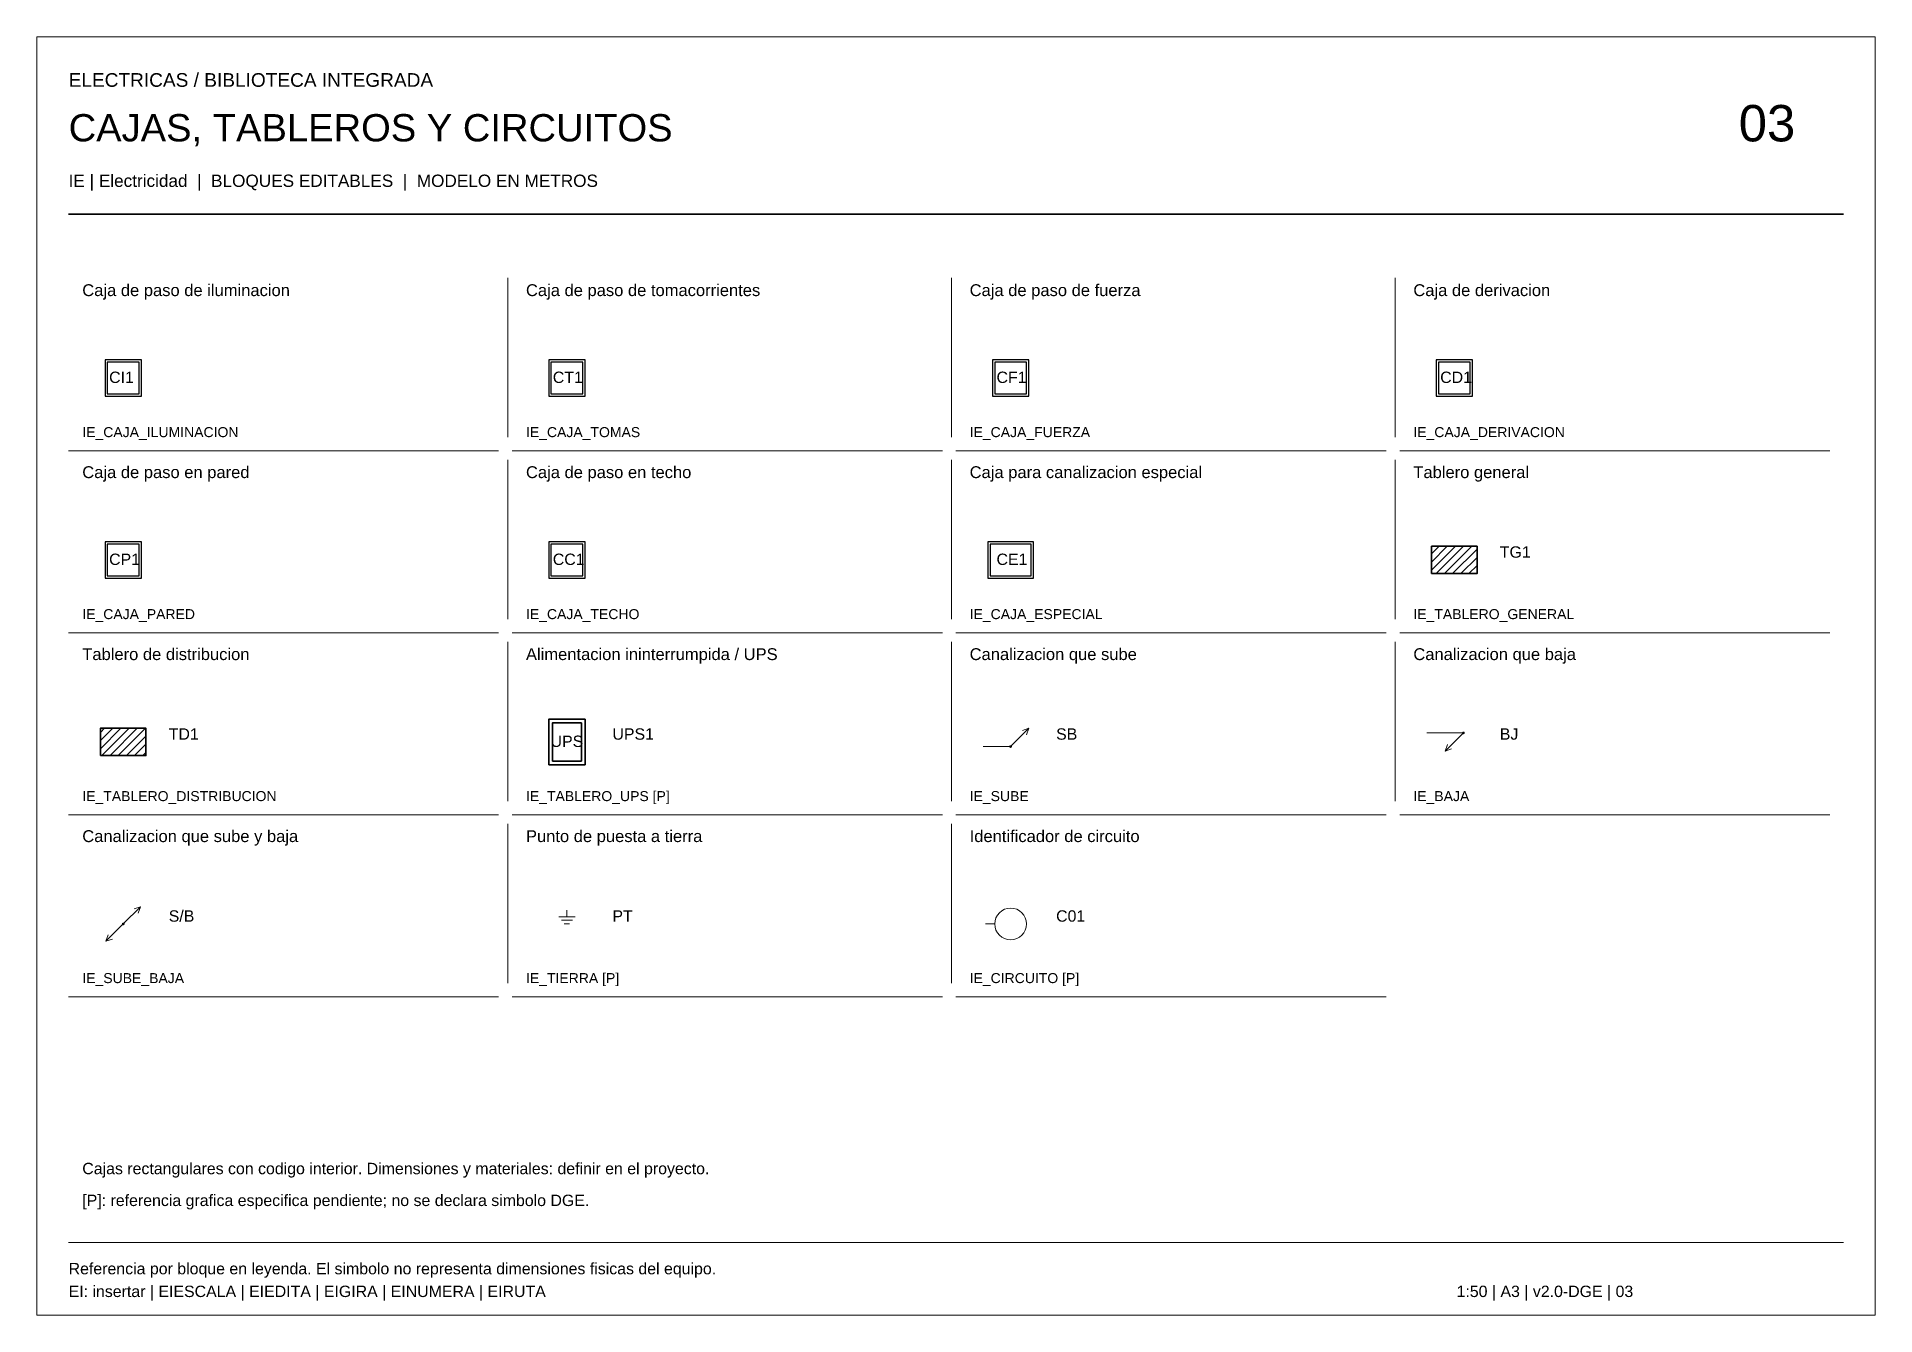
# Model space of a CAD drawing. Header units: metres. Extents: x 0 to 111, y -40 to -26.
# Drawn here: x 45.4 to 65.6, y -39.6 to -25.55 of the extents above; entities that cross this region are included whole.
import ezdxf
from ezdxf.enums import TextEntityAlignment as Align

# ---------------------------------------------------------------- set-up
doc = ezdxf.new("R2010")
doc.units = ezdxf.units.M
for name, color, linetype, lineweight in [('EIC-CATALOGO', 7, 'Continuous', 18), ('EIC-MARCO', 8, 'Continuous', 13), ('IE-CAJAS-PASO', 7, 'Continuous', 25), ('IE-CODIGOS', 7, 'Continuous', 18), ('IE-TABLERO', 7, 'Continuous', 35)]:
    doc.layers.add(name, color=color, linetype=linetype, lineweight=lineweight)
doc.styles.add('EI_TEXTO', font='arial.ttf')

msp = doc.modelspace()

# ---------------------------------------------------------------- texts
at = {"layer": 'EIC-CATALOGO', "color": 34, "style": 'EI_TEXTO'}
for s, height, p in [('ELECTRICAS / BIBLIOTECA INTEGRADA', 0.15, (45.75, -26.1)), ('03', 0.4, (64.1, -26.7))]:
    msp.add_text(s, height=height, dxfattribs=at).set_placement(p)
at = {"layer": 'EIC-CATALOGO', "color": 7, "style": 'EI_TEXTO'}
for s, height, p in [('CAJAS, TABLEROS Y CIRCUITOS', 0.3, (45.75, -26.7)), ('IE | Electricidad  |  BLOQUES EDITABLES  |  MODELO EN METROS', 0.135, (45.75, -27.2)), ('Caja de paso de iluminacion', 0.13, (45.9, -28.4)), ('Caja de paso de tomacorrientes', 0.13, (50.775, -28.4)), ('Caja de paso de fuerza', 0.13, (55.65, -28.4)), ('Caja de derivacion', 0.13, (60.525, -28.4)), ('Caja de paso en pared', 0.13, (45.9, -30.4)), ('Caja de paso en techo', 0.13, (50.775, -30.4)), ('Caja para canalizacion especial', 0.13, (55.65, -30.4)), ('Tablero general', 0.13, (60.525, -30.4)), ('Tablero de distribucion', 0.13, (45.9, -32.4)), ('Alimentacion ininterrumpida / UPS', 0.13, (50.775, -32.4)), ('Canalizacion que sube', 0.13, (55.65, -32.4)), ('Canalizacion que baja', 0.13, (60.525, -32.4)), ('Canalizacion que sube y baja', 0.13, (45.9, -34.4)), ('Punto de puesta a tierra', 0.13, (50.775, -34.4)), ('Identificador de circuito', 0.13, (55.65, -34.4)), ('Cajas rectangulares con codigo interior. Dimensiones y materiales: definir en el proyecto.', 0.125, (45.9, -38.05)), ('[P]: referencia grafica especifica pendiente; no se declara simbolo DGE.', 0.125, (45.9, -38.4)), ('Referencia por bloque en leyenda. El simbolo no representa dimensiones fisicas del equipo.', 0.125, (45.75, -39.15)), ('EI: insertar | EIESCALA | EIEDITA | EIGIRA | EINUMERA | EIRUTA', 0.125, (45.75, -39.4)), ('1:50 | A3 | v2.0-DGE | 03', 0.125, (61, -39.4))]:
    msp.add_text(s, height=height, dxfattribs=at).set_placement(p)
at = {"layer": 'EIC-CATALOGO', "color": 8, "style": 'EI_TEXTO'}
for s, p in [('IE_CAJA_ILUMINACION', (45.9, -29.95)), ('IE_CAJA_TOMAS', (50.775, -29.95)), ('IE_CAJA_FUERZA', (55.65, -29.95)), ('IE_CAJA_DERIVACION', (60.525, -29.95)), ('IE_CAJA_PARED', (45.9, -31.95)), ('IE_CAJA_TECHO', (50.775, -31.95)), ('IE_CAJA_ESPECIAL', (55.65, -31.95)), ('IE_TABLERO_GENERAL', (60.525, -31.95)), ('IE_TABLERO_DISTRIBUCION', (45.9, -33.95)), ('IE_TABLERO_UPS [P]', (50.775, -33.95)), ('IE_SUBE', (55.65, -33.95)), ('IE_BAJA', (60.525, -33.95)), ('IE_SUBE_BAJA', (45.9, -35.95)), ('IE_TIERRA [P]', (50.775, -35.95)), ('IE_CIRCUITO [P]', (55.65, -35.95))]:
    msp.add_text(s, height=0.11, dxfattribs=at).set_placement(p)

# ---------------------------------------------------------------- blocks, each defined once
blk = doc.blocks.new('IE_CAJA_ILUMINACION')
at = {"color": 0, "lineweight": -2}
for points in [[(-4, -4), (4, -4), (4, 4), (-4, 4)], [(-3.5, -3.5), (3.5, -3.5), (3.5, 3.5), (-3.5, 3.5)]]:
    blk.add_lwpolyline(points, close=True, dxfattribs=at)
at = {"color": 0, "style": 'EI_TEXTO'}
for tag, p in [('CODIGO', (-3.1, -1.1)), ('ALTURA', (10, -6.5)), ('CIRCUITO', (10, -3))]:
    blk.add_attdef(tag, p, '', height=2.5, dxfattribs=at)
at = {"color": 0, "style": 'EI_TEXTO', "flags": 1}
for tag in ['TIPO', 'TABLERO', 'SISTEMA', 'OBSERVACIONES', 'DESCRIPCION', 'MONTAJE', 'NORMA', 'DIMENSIONES', 'FUNCION', 'MATERIAL', 'IP']:
    blk.add_attdef(tag, (0, 0), '', height=2.5, dxfattribs=at)
blk = doc.blocks.new('IE_CAJA_TOMAS')
at = {"color": 0, "lineweight": -2}
for points in [[(-4, -4), (4, -4), (4, 4), (-4, 4)], [(-3.5, -3.5), (3.5, -3.5), (3.5, 3.5), (-3.5, 3.5)]]:
    blk.add_lwpolyline(points, close=True, dxfattribs=at)
at = {"color": 0, "style": 'EI_TEXTO'}
for tag, p in [('CODIGO', (-3.1, -1.1)), ('ALTURA', (10, -6.5)), ('CIRCUITO', (10, -3))]:
    blk.add_attdef(tag, p, '', height=2.5, dxfattribs=at)
at = {"color": 0, "style": 'EI_TEXTO', "flags": 1}
for tag in ['TIPO', 'TABLERO', 'SISTEMA', 'OBSERVACIONES', 'DESCRIPCION', 'MONTAJE', 'NORMA', 'DIMENSIONES', 'FUNCION', 'MATERIAL', 'IP']:
    blk.add_attdef(tag, (0, 0), '', height=2.5, dxfattribs=at)
blk = doc.blocks.new('IE_CAJA_FUERZA')
at = {"color": 0, "lineweight": -2}
for points in [[(-4, -4), (4, -4), (4, 4), (-4, 4)], [(-3.5, -3.5), (3.5, -3.5), (3.5, 3.5), (-3.5, 3.5)]]:
    blk.add_lwpolyline(points, close=True, dxfattribs=at)
at = {"color": 0, "style": 'EI_TEXTO'}
for tag, p in [('CODIGO', (-3.1, -1.1)), ('ALTURA', (10, -6.5)), ('CIRCUITO', (10, -3))]:
    blk.add_attdef(tag, p, '', height=2.5, dxfattribs=at)
at = {"color": 0, "style": 'EI_TEXTO', "flags": 1}
for tag in ['TIPO', 'TABLERO', 'SISTEMA', 'OBSERVACIONES', 'DESCRIPCION', 'MONTAJE', 'NORMA', 'DIMENSIONES', 'FUNCION', 'MATERIAL', 'IP']:
    blk.add_attdef(tag, (0, 0), '', height=2.5, dxfattribs=at)
blk = doc.blocks.new('IE_CAJA_DERIVACION')
at = {"color": 0, "lineweight": -2}
for points in [[(-4, -4), (4, -4), (4, 4), (-4, 4)], [(-3.5, -3.5), (3.5, -3.5), (3.5, 3.5), (-3.5, 3.5)]]:
    blk.add_lwpolyline(points, close=True, dxfattribs=at)
at = {"color": 0, "style": 'EI_TEXTO'}
for tag, p in [('CODIGO', (-3.1, -1.1)), ('ALTURA', (10, -6.5)), ('CIRCUITO', (10, -3))]:
    blk.add_attdef(tag, p, '', height=2.5, dxfattribs=at)
at = {"color": 0, "style": 'EI_TEXTO', "flags": 1}
for tag in ['TIPO', 'TABLERO', 'SISTEMA', 'OBSERVACIONES', 'DESCRIPCION', 'MONTAJE', 'NORMA', 'DIMENSIONES', 'FUNCION', 'MATERIAL', 'IP']:
    blk.add_attdef(tag, (0, 0), '', height=2.5, dxfattribs=at)
blk = doc.blocks.new('IE_CAJA_PARED')
at = {"color": 0, "lineweight": -2}
for points in [[(-4, -4), (4, -4), (4, 4), (-4, 4)], [(-3.5, -3.5), (3.5, -3.5), (3.5, 3.5), (-3.5, 3.5)]]:
    blk.add_lwpolyline(points, close=True, dxfattribs=at)
at = {"color": 0, "style": 'EI_TEXTO'}
for tag, p in [('CODIGO', (-3.1, -1.1)), ('ALTURA', (10, -6.5)), ('CIRCUITO', (10, -3))]:
    blk.add_attdef(tag, p, '', height=2.5, dxfattribs=at)
at = {"color": 0, "style": 'EI_TEXTO', "flags": 1}
for tag in ['TIPO', 'TABLERO', 'SISTEMA', 'OBSERVACIONES', 'DESCRIPCION', 'MONTAJE', 'NORMA', 'DIMENSIONES', 'FUNCION', 'MATERIAL', 'IP']:
    blk.add_attdef(tag, (0, 0), '', height=2.5, dxfattribs=at)
blk = doc.blocks.new('IE_CAJA_TECHO')
at = {"color": 0, "lineweight": -2}
for points in [[(-4, -4), (4, -4), (4, 4), (-4, 4)], [(-3.5, -3.5), (3.5, -3.5), (3.5, 3.5), (-3.5, 3.5)]]:
    blk.add_lwpolyline(points, close=True, dxfattribs=at)
at = {"color": 0, "style": 'EI_TEXTO'}
for tag, p in [('CODIGO', (-3.1, -1.1)), ('ALTURA', (10, -6.5)), ('CIRCUITO', (10, -3))]:
    blk.add_attdef(tag, p, '', height=2.5, dxfattribs=at)
at = {"color": 0, "style": 'EI_TEXTO', "flags": 1}
for tag in ['TIPO', 'TABLERO', 'SISTEMA', 'OBSERVACIONES', 'DESCRIPCION', 'MONTAJE', 'NORMA', 'DIMENSIONES', 'FUNCION', 'MATERIAL', 'IP']:
    blk.add_attdef(tag, (0, 0), '', height=2.5, dxfattribs=at)
blk = doc.blocks.new('IE_CAJA_ESPECIAL')
at = {"color": 0, "lineweight": -2}
for points in [[(-5, -4), (5, -4), (5, 4), (-5, 4)], [(-4.5, -3.5), (4.5, -3.5), (4.5, 3.5), (-4.5, 3.5)]]:
    blk.add_lwpolyline(points, close=True, dxfattribs=at)
at = {"color": 0, "style": 'EI_TEXTO'}
for tag, p in [('CODIGO', (-3.1, -1.1)), ('ALTURA', (10, -6.5)), ('CIRCUITO', (10, -3))]:
    blk.add_attdef(tag, p, '', height=2.5, dxfattribs=at)
at = {"color": 0, "style": 'EI_TEXTO', "flags": 1}
for tag in ['TIPO', 'TABLERO', 'SISTEMA', 'OBSERVACIONES', 'DESCRIPCION', 'MONTAJE', 'NORMA', 'DIMENSIONES', 'FUNCION', 'MATERIAL', 'IP']:
    blk.add_attdef(tag, (0, 0), '', height=2.5, dxfattribs=at)
blk = doc.blocks.new('IE_TABLERO_GENERAL')
h = blk.add_hatch()
h.set_pattern_fill('ANSI31', color=0, scale=0.4)
h.paths.add_polyline_path([(-5, -3), (5, -3), (5, 3), (-5, 3)])
at = {"color": 0, "lineweight": -2}
blk.add_lwpolyline([(-5, -3), (5, -3), (5, 3), (-5, 3)], close=True, dxfattribs=at)
at = {"color": 0, "style": 'EI_TEXTO', "flags": 1}
for tag in ['TIPO', 'TABLERO', 'TENSION', 'SISTEMA', 'OBSERVACIONES', 'CORRIENTE', 'CLASE_REFERENCIA', 'DESCRIPCION', 'MONTAJE', 'NORMA', 'POTENCIA', 'PAGINA_DGE']:
    blk.add_attdef(tag, (0, 0), '', height=2.5, dxfattribs=at)
at = {"color": 0, "style": 'EI_TEXTO'}
for tag, p in [('CODIGO', (10, 0.5)), ('ALTURA', (10, -6.5)), ('CIRCUITO', (10, -3))]:
    blk.add_attdef(tag, p, '', height=2.5, dxfattribs=at)
blk = doc.blocks.new('IE_TABLERO_DISTRIBUCION')
h = blk.add_hatch()
h.set_pattern_fill('ANSI31', color=0, scale=0.4)
h.paths.add_polyline_path([(-5, -3), (5, -3), (5, 3), (-5, 3)])
at = {"color": 0, "lineweight": -2}
blk.add_lwpolyline([(-5, -3), (5, -3), (5, 3), (-5, 3)], close=True, dxfattribs=at)
at = {"color": 0, "style": 'EI_TEXTO', "flags": 1}
for tag in ['TIPO', 'TABLERO', 'TENSION', 'SISTEMA', 'OBSERVACIONES', 'CORRIENTE', 'CLASE_REFERENCIA', 'DESCRIPCION', 'MONTAJE', 'NORMA', 'POTENCIA', 'PAGINA_DGE']:
    blk.add_attdef(tag, (0, 0), '', height=2.5, dxfattribs=at)
at = {"color": 0, "style": 'EI_TEXTO'}
for tag, p in [('CODIGO', (10, 0.5)), ('ALTURA', (10, -6.5)), ('CIRCUITO', (10, -3))]:
    blk.add_attdef(tag, p, '', height=2.5, dxfattribs=at)
blk = doc.blocks.new('IE_TABLERO_UPS')
at = {"color": 0, "lineweight": -2}
for points in [[(-4, -5), (4, -5), (4, 5), (-4, 5)], [(-3.2, -4.2), (3.2, -4.2), (3.2, 4.2), (-3.2, 4.2)]]:
    blk.add_lwpolyline(points, close=True, dxfattribs=at)
at = {"color": 0, "lineweight": -2, "style": 'EI_TEXTO'}
blk.add_text('UPS', height=2.5, dxfattribs=at).set_placement((0, -1.1), align=Align.CENTER)
at = {"color": 0, "style": 'EI_TEXTO', "flags": 1}
for tag in ['TIPO', 'TABLERO', 'TENSION', 'SISTEMA', 'OBSERVACIONES', 'CORRIENTE', 'DESCRIPCION', 'MONTAJE', 'NORMA', 'POTENCIA']:
    blk.add_attdef(tag, (0, 0), '', height=2.5, dxfattribs=at)
at = {"color": 0, "style": 'EI_TEXTO'}
for tag, p in [('CODIGO', (10, 0.5)), ('ALTURA', (10, -6.5)), ('CIRCUITO', (10, -3))]:
    blk.add_attdef(tag, p, '', height=2.5, dxfattribs=at)
blk = doc.blocks.new('IE_SUBE')
blk.add_hatch(color=0).paths.add_polyline_path([(0.3, -1), (0.28, -0.89), (0.21, -0.79), (0.11, -0.72), (0, -0.7), (-0.11, -0.72), (-0.21, -0.79), (-0.28, -0.89), (-0.3, -1), (-0.28, -1.11), (-0.21, -1.21), (-0.11, -1.28), (0, -1.3), (0.11, -1.28), (0.21, -1.21), (0.28, -1.11)])
at = {"color": 0, "lineweight": -2}
for p, q in [((0, -1), (4, 3)), ((-6, -1), (0, -1))]:
    blk.add_line(p, q, dxfattribs=at)
blk.add_lwpolyline([(2.58, 2.51), (4, 3), (3.51, 1.58)], dxfattribs=at)
at = {"color": 0, "style": 'EI_TEXTO', "flags": 1}
for tag in ['TIPO', 'TABLERO', 'SISTEMA', 'OBSERVACIONES', 'CLASE_REFERENCIA', 'DESCRIPCION', 'MONTAJE', 'NORMA', 'PAGINA_DGE']:
    blk.add_attdef(tag, (0, 0), '', height=2.5, dxfattribs=at)
at = {"color": 0, "style": 'EI_TEXTO'}
for tag, p in [('CODIGO', (10, 0.5)), ('ALTURA', (10, -6.5)), ('CIRCUITO', (10, -3))]:
    blk.add_attdef(tag, p, '', height=2.5, dxfattribs=at)
blk = doc.blocks.new('IE_BAJA')
blk.add_hatch(color=0).paths.add_polyline_path([(2.3, 2), (2.28, 2.11), (2.21, 2.21), (2.11, 2.28), (2, 2.3), (1.89, 2.28), (1.79, 2.21), (1.72, 2.11), (1.7, 2), (1.72, 1.89), (1.79, 1.79), (1.89, 1.72), (2, 1.7), (2.11, 1.72), (2.21, 1.79), (2.28, 1.89)])
at = {"color": 0, "lineweight": -2}
for p, q in [((-6, 2), (2, 2)), ((2, 2), (-2, -2))]:
    blk.add_line(p, q, dxfattribs=at)
blk.add_lwpolyline([(-0.58, -1.51), (-2, -2), (-1.51, -0.58)], dxfattribs=at)
at = {"color": 0, "style": 'EI_TEXTO', "flags": 1}
for tag in ['TIPO', 'TABLERO', 'SISTEMA', 'OBSERVACIONES', 'CLASE_REFERENCIA', 'DESCRIPCION', 'MONTAJE', 'NORMA', 'PAGINA_DGE']:
    blk.add_attdef(tag, (0, 0), '', height=2.5, dxfattribs=at)
at = {"color": 0, "style": 'EI_TEXTO'}
for tag, p in [('CODIGO', (10, 0.5)), ('ALTURA', (10, -6.5)), ('CIRCUITO', (10, -3))]:
    blk.add_attdef(tag, p, '', height=2.5, dxfattribs=at)
blk = doc.blocks.new('IE_SUBE_BAJA')
blk.add_hatch(color=0).paths.add_polyline_path([(0.3, 0), (0.28, 0.11), (0.21, 0.21), (0.11, 0.28), (0, 0.3), (-0.11, 0.28), (-0.21, 0.21), (-0.28, 0.11), (-0.3, 0), (-0.28, -0.11), (-0.21, -0.21), (-0.11, -0.28), (0, -0.3), (0.11, -0.28), (0.21, -0.21), (0.28, -0.11)])
at = {"color": 0, "lineweight": -2}
for q in [(-3.8, -3.8), (3.8, 3.8)]:
    blk.add_line((0, 0), q, dxfattribs=at)
for points in [[(2.38, 3.31), (3.8, 3.8), (3.31, 2.38)], [(-2.38, -3.31), (-3.8, -3.8), (-3.31, -2.38)]]:
    blk.add_lwpolyline(points, dxfattribs=at)
at = {"color": 0, "style": 'EI_TEXTO', "flags": 1}
for tag in ['TIPO', 'TABLERO', 'SISTEMA', 'OBSERVACIONES', 'CLASE_REFERENCIA', 'DESCRIPCION', 'MONTAJE', 'NORMA', 'PAGINA_DGE']:
    blk.add_attdef(tag, (0, 0), '', height=2.5, dxfattribs=at)
at = {"color": 0, "style": 'EI_TEXTO'}
for tag, p in [('CODIGO', (10, 0.5)), ('ALTURA', (10, -6.5)), ('CIRCUITO', (10, -3))]:
    blk.add_attdef(tag, p, '', height=2.5, dxfattribs=at)
blk = doc.blocks.new('IE_TIERRA')
at = {"color": 0, "lineweight": -2}
for p, q in [((-1.8, 1.6), (1.8, 1.6)), ((-1.2, 0.8), (1.2, 0.8)), ((-0.6, 0), (0.6, 0)), ((0, 3), (0, 1.6))]:
    blk.add_line(p, q, dxfattribs=at)
at = {"color": 0, "style": 'EI_TEXTO', "flags": 1}
for tag in ['TIPO', 'TABLERO', 'SISTEMA', 'OBSERVACIONES', 'DESCRIPCION', 'MONTAJE', 'NORMA']:
    blk.add_attdef(tag, (0, 0), '', height=2.5, dxfattribs=at)
at = {"color": 0, "style": 'EI_TEXTO'}
for tag, p in [('CODIGO', (10, 0.5)), ('ALTURA', (10, -6.5)), ('CIRCUITO', (10, -3))]:
    blk.add_attdef(tag, p, '', height=2.5, dxfattribs=at)
blk = doc.blocks.new('IE_CIRCUITO')
at = {"color": 0, "lineweight": -2}
blk.add_line((-5.5, 0), (-3.5, 0), dxfattribs=at)
blk.add_circle((0, 0), 3.5, dxfattribs=at)
at = {"color": 0, "style": 'EI_TEXTO', "flags": 1}
for tag in ['TIPO', 'TABLERO', 'SISTEMA', 'OBSERVACIONES', 'DESCRIPCION', 'MONTAJE', 'NORMA']:
    blk.add_attdef(tag, (0, 0), '', height=2.5, dxfattribs=at)
at = {"color": 0, "style": 'EI_TEXTO'}
for tag, p in [('CODIGO', (10, 0.5)), ('ALTURA', (10, -6.5)), ('CIRCUITO', (10, -3))]:
    blk.add_attdef(tag, p, '', height=2.5, dxfattribs=at)

# ---------------------------------------------------------------- linework, layer by layer
at = {"layer": 'EIC-MARCO', "color": 34, "lineweight": 35}
msp.add_line((45.75, -27.5), (65.25, -27.5), dxfattribs=at)
at = {"layer": 'EIC-MARCO', "color": 8, "lineweight": 13}
for p, q in [((50.575, -29.95), (50.575, -28.2)), ((55.45, -29.95), (55.45, -28.2)), ((60.325, -29.95), (60.325, -28.2)), ((45.75, -30.1), (50.475, -30.1)), ((50.575, -31.95), (50.575, -30.2)), ((50.625, -30.1), (55.35, -30.1)), ((55.45, -31.95), (55.45, -30.2)), ((55.5, -30.1), (60.225, -30.1)), ((60.325, -31.95), (60.325, -30.2)), ((60.375, -30.1), (65.1, -30.1)), ((45.75, -32.1), (50.475, -32.1)), ((50.625, -32.1), (55.35, -32.1)), ((55.5, -32.1), (60.225, -32.1)), ((60.375, -32.1), (65.1, -32.1)), ((50.575, -33.95), (50.575, -32.2)), ((55.45, -33.95), (55.45, -32.2)), ((60.325, -33.95), (60.325, -32.2)), ((45.75, -34.1), (50.475, -34.1)), ((50.625, -34.1), (55.35, -34.1)), ((55.5, -34.1), (60.225, -34.1)), ((60.375, -34.1), (65.1, -34.1)), ((50.575, -35.95), (50.575, -34.2)), ((55.45, -35.95), (55.45, -34.2)), ((45.75, -36.1), (50.475, -36.1)), ((50.625, -36.1), (55.35, -36.1)), ((55.5, -36.1), (60.225, -36.1)), ((45.75, -38.8), (65.25, -38.8))]:
    msp.add_line(p, q, dxfattribs=at)
at = {"layer": 'EIC-MARCO'}
msp.add_lwpolyline([(45.4, -39.6), (65.6, -39.6), (65.6, -25.55), (45.4, -25.55)], close=True, dxfattribs=at)

# ---------------------------------------------------------------- block references
at = {"layer": 'IE-CAJAS-PASO'}
ref = msp.add_blockref('IE_CAJA_ILUMINACION', (46.35, -29.3), dxfattribs=dict(at, xscale=0.05, yscale=0.05, zscale=0.05))
ref.add_attrib('CODIGO', 'CI1', (46.195, -29.355), dxfattribs={"layer": '0', "height": 0.125, "style": 'EI_TEXTO'})
ref = msp.add_blockref('IE_CAJA_TOMAS', (51.225, -29.3), dxfattribs=dict(at, xscale=0.05, yscale=0.05, zscale=0.05))
ref.add_attrib('CODIGO', 'CT1', (51.07, -29.355), dxfattribs={"layer": '0', "height": 0.125, "style": 'EI_TEXTO'})
ref = msp.add_blockref('IE_CAJA_FUERZA', (56.1, -29.3), dxfattribs=dict(at, xscale=0.05, yscale=0.05, zscale=0.05))
ref.add_attrib('CODIGO', 'CF1', (55.945, -29.355), dxfattribs={"layer": '0', "height": 0.125, "style": 'EI_TEXTO'})
ref = msp.add_blockref('IE_CAJA_DERIVACION', (60.975, -29.3), dxfattribs=dict(at, xscale=0.05, yscale=0.05, zscale=0.05))
ref.add_attrib('CODIGO', 'CD1', (60.82, -29.355), dxfattribs={"layer": '0', "height": 0.125, "style": 'EI_TEXTO'})
ref = msp.add_blockref('IE_CAJA_PARED', (46.35, -31.3), dxfattribs=dict(at, xscale=0.05, yscale=0.05, zscale=0.05))
ref.add_attrib('CODIGO', 'CP1', (46.195, -31.355), dxfattribs={"layer": '0', "height": 0.125, "style": 'EI_TEXTO'})
ref = msp.add_blockref('IE_CAJA_TECHO', (51.225, -31.3), dxfattribs=dict(at, xscale=0.05, yscale=0.05, zscale=0.05))
ref.add_attrib('CODIGO', 'CC1', (51.07, -31.355), dxfattribs={"layer": '0', "height": 0.125, "style": 'EI_TEXTO'})
ref = msp.add_blockref('IE_CAJA_ESPECIAL', (56.1, -31.3), dxfattribs=dict(at, xscale=0.05, yscale=0.05, zscale=0.05))
ref.add_attrib('CODIGO', 'CE1', (55.945, -31.355), dxfattribs={"layer": '0', "height": 0.125, "style": 'EI_TEXTO'})
at = {"layer": 'IE-CODIGOS'}
ref = msp.add_blockref('IE_SUBE', (56.1, -33.3), dxfattribs=dict(at, xscale=0.05, yscale=0.05, zscale=0.05))
ref.add_attrib('CODIGO', 'SB', (56.6, -33.275), dxfattribs={"layer": '0', "height": 0.125, "style": 'EI_TEXTO'})
ref = msp.add_blockref('IE_BAJA', (60.975, -33.3), dxfattribs=dict(at, xscale=0.05, yscale=0.05, zscale=0.05))
ref.add_attrib('CODIGO', 'BJ', (61.475, -33.275), dxfattribs={"layer": '0', "height": 0.125, "style": 'EI_TEXTO'})
ref = msp.add_blockref('IE_SUBE_BAJA', (46.35, -35.3), dxfattribs=dict(at, xscale=0.05, yscale=0.05, zscale=0.05))
ref.add_attrib('CODIGO', 'S/B', (46.85, -35.275), dxfattribs={"layer": '0', "height": 0.125, "style": 'EI_TEXTO'})
ref = msp.add_blockref('IE_CIRCUITO', (56.1, -35.3), dxfattribs=dict(at, xscale=0.05, yscale=0.05, zscale=0.05))
ref.add_attrib('CODIGO', 'C01', (56.6, -35.275), dxfattribs={"layer": '0', "height": 0.125, "style": 'EI_TEXTO'})
ref = msp.add_blockref('IE_TIERRA', (51.225, -35.3), dxfattribs=dict(at, xscale=0.05, yscale=0.05, zscale=0.05))
ref.add_attrib('CODIGO', 'PT', (51.725, -35.275), dxfattribs={"layer": '0', "height": 0.125, "style": 'EI_TEXTO'})
at = {"layer": 'IE-TABLERO'}
ref = msp.add_blockref('IE_TABLERO_GENERAL', (60.975, -31.3), dxfattribs=dict(at, xscale=0.05, yscale=0.05, zscale=0.05))
ref.add_attrib('CODIGO', 'TG1', (61.475, -31.275), dxfattribs={"layer": '0', "height": 0.125, "style": 'EI_TEXTO'})
ref = msp.add_blockref('IE_TABLERO_UPS', (51.225, -33.3), dxfattribs=dict(at, xscale=0.05, yscale=0.05, zscale=0.05))
ref.add_attrib('CODIGO', 'UPS1', (51.725, -33.275), dxfattribs={"layer": '0', "height": 0.125, "style": 'EI_TEXTO'})
ref = msp.add_blockref('IE_TABLERO_DISTRIBUCION', (46.35, -33.3), dxfattribs=dict(at, xscale=0.05, yscale=0.05, zscale=0.05))
ref.add_attrib('CODIGO', 'TD1', (46.85, -33.275), dxfattribs={"layer": '0', "height": 0.125, "style": 'EI_TEXTO'})

msp.set_redraw_order([(e.dxf.handle, doc.entitydb.next_handle()) for e in msp.query("TEXT MTEXT ATTDEF DIMENSION ARC_DIMENSION")])  # texts and dimensions are drawn at this point

doc.saveas('drawing.dxf')
